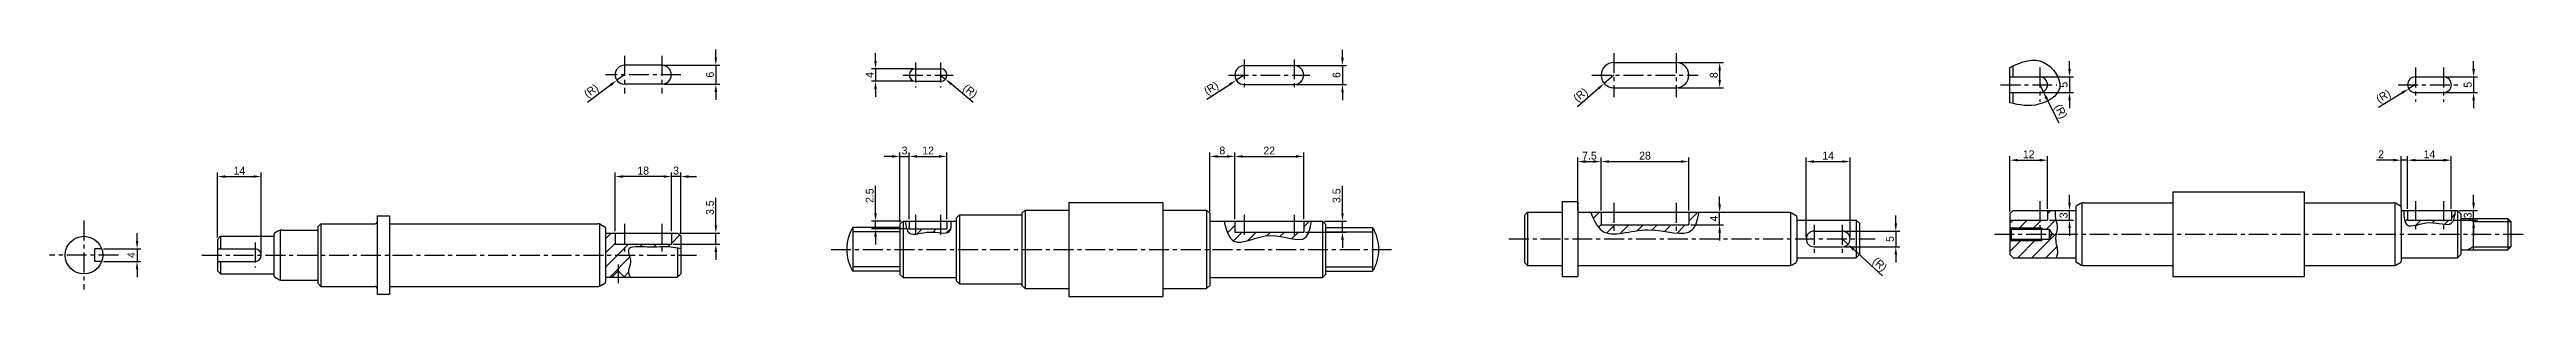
# Model space of a CAD drawing. Header units: millimetres. Extents: x 30 to 1168, y -22 to 440.
# Drawn here: x 155 to 946, y -22 to 57 of the extents above; entities that cross this region are included whole.
import ezdxf

# ---------------------------------------------------------------- set-up
doc = ezdxf.new("R2010")
doc.units = ezdxf.units.MM
doc.header["$LTSCALE"] = 0.2
doc.linetypes.add('CENTER', pattern=[50.8, 31.75, -6.35, 6.35, -6.35])
for name, color, linetype in [('가는실선', 1, 'Continuous'), ('외형선', 3, 'Continuous'), ('중심선', 1, 'CENTER'), ('치수', 1, 'Continuous')]:
    doc.layers.add(name, color=color, linetype=linetype)
doc.dimstyles.new('ISO-25', dxfattribs={"dimtxt": 2.5, "dimasz": 2.5, "dimexe": 1.25, "dimexo": 0.625, "dimtad": 1, "dimdsep": 46, "dimtxsty": 'Standard', "dimcen": 0, "dimclrt": 2, "dimadec": 0, "dimazin": 0, "dimtfac": 1, "dimtmove": 0, "dimatfit": 3, "dimfxl": 1, "dimarcsym": 0})
pattern_1 = [(45, (112.586, -110.1443), (-2.245064, 2.245064), [])]

msp = doc.modelspace()

# ---------------------------------------------------------------- blocks, each defined once
blk = doc.blocks.new('*D71')
at = {"layer": 'Defpoints', "color": 0, "transparency": 16777216}
for p in [(793.29, 21.93), (781.29, 4.83), (793.29, 5.83)]:
    blk.add_point(p, dxfattribs=at)
at = {"layer": '치수', "color": 0, "lineweight": -2, "transparency": 16777216}
for p, q in [((781.29, 5.46), (781.29, 23.18)), ((783.79, 21.93), (790.79, 21.93)), ((793.29, 6.46), (793.29, 23.18))]:
    blk.add_line(p, q, dxfattribs=at)
at = {"layer": '치수', "color": 0, "transparency": 16777216}
for points in [[(783.79, 22.35), (783.79, 21.51), (781.29, 21.93)], [(790.79, 22.35), (790.79, 21.51), (793.29, 21.93)]]:
    blk.add_solid(points, dxfattribs=at)
at = {"layer": '치수', "color": 2, "transparency": 16777216, "insert": (787.29, 23.81), "char_height": 2.5, "attachment_point": 5}
blk.add_mtext('12', dxfattribs=at)
blk = doc.blocks.new('*D72')
at = {"layer": 'Defpoints', "color": 0, "transparency": 16777216}
for p in [(793.29, 5.83), (793.29, 2.83), (800.31, 5.83)]:
    blk.add_point(p, dxfattribs=at)
at = {"layer": '치수', "color": 0, "lineweight": -2, "transparency": 16777216}
for p, q in [((800.31, 8.33), (800.31, 10.83)), ((793.92, 5.83), (801.56, 5.83)), ((793.92, 2.83), (801.56, 2.83)), ((800.31, 2.83), (800.31, 5.83)), ((800.31, 0.33), (800.31, -2.17))]:
    blk.add_line(p, q, dxfattribs=at)
at = {"layer": '치수', "color": 0, "transparency": 16777216}
for points in [[(799.9, 8.33), (800.73, 8.33), (800.31, 5.83)], [(799.9, 0.33), (800.73, 0.33), (800.31, 2.83)]]:
    blk.add_solid(points, dxfattribs=at)
at = {"layer": '치수', "color": 2, "transparency": 16777216, "insert": (798.44, 4.33), "char_height": 2.5, "attachment_point": 5, "rotation": 90}
blk.add_mtext('3', dxfattribs=at)
blk = doc.blocks.new('*D73')
at = {"layer": 'Defpoints', "color": 0, "transparency": 16777216}
for p in [(790.79, 48.5), (790.79, 43.5), (800.31, 43.5)]:
    blk.add_point(p, dxfattribs=at)
at = {"layer": '치수', "color": 0, "lineweight": -2, "transparency": 16777216}
for p, q in [((791.42, 48.5), (801.56, 48.5)), ((800.31, 51), (800.31, 53.5)), ((800.31, 48.5), (800.31, 43.5)), ((791.42, 43.5), (801.56, 43.5)), ((800.31, 41), (800.31, 38.5))]:
    blk.add_line(p, q, dxfattribs=at)
at = {"layer": '치수', "color": 0, "transparency": 16777216}
for points in [[(799.9, 51), (800.73, 51), (800.31, 48.5)], [(799.9, 41), (800.73, 41), (800.31, 43.5)]]:
    blk.add_solid(points, dxfattribs=at)
at = {"layer": '치수', "color": 2, "transparency": 16777216, "insert": (798.44, 46), "char_height": 2.5, "attachment_point": 5, "rotation": 90}
blk.add_mtext('5', dxfattribs=at)
blk = doc.blocks.new('*D74')
at = {"layer": 'Defpoints', "color": 0, "transparency": 16777216}
for p in [(790.79, 46), (791.92, 43.77)]:
    blk.add_point(p, dxfattribs=at)
at = {"layer": '치수', "color": 0, "lineweight": -2, "transparency": 16777216}
for p, q in [((790.79, 46), (791.92, 43.77)), ((797.01, 33.73), (793.05, 41.54))]:
    blk.add_line(p, q, dxfattribs=at)
at = {"layer": '치수', "color": 0, "transparency": 16777216}
blk.add_solid([(793.43, 41.73), (792.68, 41.35), (791.92, 43.77)], dxfattribs=at)
at = {"layer": '치수', "color": 2, "transparency": 16777216, "insert": (797.27, 37.37), "char_height": 2.5, "attachment_point": 5, "rotation": 296.85451}
blk.add_mtext('(R)', dxfattribs=at)
blk = doc.blocks.new('*D75')
at = {"layer": 'Defpoints', "color": 0, "transparency": 16777216}
for p in [(906.29, 21.93), (906.29, 6.89), (908.29, 5.83)]:
    blk.add_point(p, dxfattribs=at)
at = {"layer": '치수', "color": 0, "lineweight": -2, "transparency": 16777216}
for p, q in [((903.79, 21.93), (898.38, 21.93)), ((906.29, 7.51), (906.29, 23.18)), ((908.29, 21.93), (906.29, 21.93)), ((908.29, 6.46), (908.29, 23.18)), ((910.79, 21.93), (913.29, 21.93))]:
    blk.add_line(p, q, dxfattribs=at)
at = {"layer": '치수', "color": 0, "transparency": 16777216}
for points in [[(903.79, 22.35), (903.79, 21.51), (906.29, 21.93)], [(910.79, 22.35), (910.79, 21.51), (908.29, 21.93)]]:
    blk.add_solid(points, dxfattribs=at)
at = {"layer": '치수', "color": 2, "transparency": 16777216, "insert": (899.84, 23.81), "char_height": 2.5, "attachment_point": 5}
blk.add_mtext('2', dxfattribs=at)
blk = doc.blocks.new('*D76')
at = {"layer": 'Defpoints', "color": 0, "transparency": 16777216}
for p in [(922.29, 21.93), (908.29, 5.83), (922.29, 5.83)]:
    blk.add_point(p, dxfattribs=at)
at = {"layer": '치수', "color": 0, "lineweight": -2, "transparency": 16777216}
for p, q in [((908.29, 6.46), (908.29, 23.18)), ((910.79, 21.93), (919.79, 21.93)), ((922.29, 6.46), (922.29, 23.18))]:
    blk.add_line(p, q, dxfattribs=at)
at = {"layer": '치수', "color": 0, "transparency": 16777216}
for points in [[(910.79, 22.35), (910.79, 21.51), (908.29, 21.93)], [(919.79, 22.35), (919.79, 21.51), (922.29, 21.93)]]:
    blk.add_solid(points, dxfattribs=at)
at = {"layer": '치수', "color": 2, "transparency": 16777216, "insert": (915.29, 23.81), "char_height": 2.5, "attachment_point": 5}
blk.add_mtext('14', dxfattribs=at)
blk = doc.blocks.new('*D77')
at = {"layer": 'Defpoints', "color": 0, "transparency": 16777216}
for p in [(922.29, 2.83), (924.29, 5.83), (929.41, 5.83)]:
    blk.add_point(p, dxfattribs=at)
at = {"layer": '치수', "color": 0, "lineweight": -2, "transparency": 16777216}
for p, q in [((929.41, 8.33), (929.41, 10.83)), ((922.92, 2.83), (930.66, 2.83)), ((924.92, 5.83), (930.66, 5.83)), ((929.41, 2.83), (929.41, 5.83)), ((929.41, 0.33), (929.41, -2.17))]:
    blk.add_line(p, q, dxfattribs=at)
at = {"layer": '치수', "color": 0, "transparency": 16777216}
for points in [[(928.99, 8.33), (929.83, 8.33), (929.41, 5.83)], [(928.99, 0.33), (929.83, 0.33), (929.41, 2.83)]]:
    blk.add_solid(points, dxfattribs=at)
at = {"layer": '치수', "color": 2, "transparency": 16777216, "insert": (927.54, 4.33), "char_height": 2.5, "attachment_point": 5, "rotation": 90}
blk.add_mtext('3', dxfattribs=at)
blk = doc.blocks.new('*D78')
at = {"layer": 'Defpoints', "color": 0, "transparency": 16777216}
for p in [(919.79, 48.5), (919.79, 43.5), (929.41, 43.5)]:
    blk.add_point(p, dxfattribs=at)
at = {"layer": '치수', "color": 0, "lineweight": -2, "transparency": 16777216}
for p, q in [((920.42, 48.5), (930.66, 48.5)), ((929.41, 51), (929.41, 53.5)), ((929.41, 48.5), (929.41, 43.5)), ((920.42, 43.5), (930.66, 43.5)), ((929.41, 41), (929.41, 38.5))]:
    blk.add_line(p, q, dxfattribs=at)
at = {"layer": '치수', "color": 0, "transparency": 16777216}
for points in [[(928.99, 51), (929.83, 51), (929.41, 48.5)], [(928.99, 41), (929.83, 41), (929.41, 43.5)]]:
    blk.add_solid(points, dxfattribs=at)
at = {"layer": '치수', "color": 2, "transparency": 16777216, "insert": (927.54, 46), "char_height": 2.5, "attachment_point": 5, "rotation": 90}
blk.add_mtext('5', dxfattribs=at)
blk = doc.blocks.new('*D79')
at = {"layer": 'Defpoints', "color": 0, "transparency": 16777216}
for p in [(908.66, 44.7), (910.79, 46)]:
    blk.add_point(p, dxfattribs=at)
at = {"layer": '치수', "color": 0, "lineweight": -2, "transparency": 16777216}
for p, q in [((899.04, 38.87), (906.52, 43.41)), ((910.79, 46), (908.66, 44.7))]:
    blk.add_line(p, q, dxfattribs=at)
at = {"layer": '치수', "color": 0, "transparency": 16777216}
blk.add_solid([(906.3, 43.76), (906.74, 43.05), (908.66, 44.7)], dxfattribs=at)
at = {"layer": '치수', "color": 2, "transparency": 16777216, "insert": (900.74, 42.09), "char_height": 2.5, "attachment_point": 5, "rotation": 31.24463}
blk.add_mtext('(R)', dxfattribs=at)
blk = doc.blocks.new('*D80')
at = {"layer": 'Defpoints', "color": 0, "transparency": 16777216}
for p in [(650.69, 21.49), (643.19, 5.3), (650.69, 5.3)]:
    blk.add_point(p, dxfattribs=at)
at = {"layer": '치수', "color": 0, "lineweight": -2, "transparency": 16777216}
for p, q in [((643.19, 5.92), (643.19, 22.74)), ((645.69, 21.49), (648.19, 21.49)), ((650.69, 5.92), (650.69, 22.74))]:
    blk.add_line(p, q, dxfattribs=at)
at = {"layer": '치수', "color": 0, "transparency": 16777216}
for points in [[(645.69, 21.91), (645.69, 21.08), (643.19, 21.49)], [(648.19, 21.91), (648.19, 21.08), (650.69, 21.49)]]:
    blk.add_solid(points, dxfattribs=at)
at = {"layer": '치수', "color": 2, "transparency": 16777216, "insert": (646.94, 23.37), "char_height": 2.5, "attachment_point": 5}
blk.add_mtext('7.5', dxfattribs=at)
blk = doc.blocks.new('*D81')
at = {"layer": 'Defpoints', "color": 0, "transparency": 16777216}
for p in [(678.69, 21.49), (650.69, 5.3), (678.69, 5.3)]:
    blk.add_point(p, dxfattribs=at)
at = {"layer": '치수', "color": 0, "lineweight": -2, "transparency": 16777216}
for p, q in [((650.69, 5.92), (650.69, 22.74)), ((653.19, 21.49), (676.19, 21.49)), ((678.69, 5.92), (678.69, 22.74))]:
    blk.add_line(p, q, dxfattribs=at)
at = {"layer": '치수', "color": 0, "transparency": 16777216}
for points in [[(653.19, 21.91), (653.19, 21.08), (650.69, 21.49)], [(676.19, 21.91), (676.19, 21.08), (678.69, 21.49)]]:
    blk.add_solid(points, dxfattribs=at)
at = {"layer": '치수', "color": 2, "transparency": 16777216, "insert": (664.69, 23.37), "char_height": 2.5, "attachment_point": 5}
blk.add_mtext('28', dxfattribs=at)
blk = doc.blocks.new('*D82')
at = {"layer": 'Defpoints', "color": 0, "transparency": 16777216}
for p in [(678.69, 5.3), (678.69, 1.3), (688.54, 5.3)]:
    blk.add_point(p, dxfattribs=at)
at = {"layer": '치수', "color": 0, "lineweight": -2, "transparency": 16777216}
for p, q in [((688.54, 7.8), (688.54, 10.3)), ((679.32, 5.3), (689.79, 5.3)), ((679.32, 1.3), (689.79, 1.3)), ((688.54, 1.3), (688.54, 5.3)), ((688.54, -1.2), (688.54, -3.7))]:
    blk.add_line(p, q, dxfattribs=at)
at = {"layer": '치수', "color": 0, "transparency": 16777216}
for points in [[(688.12, 7.8), (688.95, 7.8), (688.54, 5.3)], [(688.12, -1.2), (688.95, -1.2), (688.54, 1.3)]]:
    blk.add_solid(points, dxfattribs=at)
at = {"layer": '치수', "color": 2, "transparency": 16777216, "insert": (686.66, 3.3), "char_height": 2.5, "attachment_point": 5, "rotation": 90}
blk.add_mtext('4', dxfattribs=at)
blk = doc.blocks.new('*D83')
at = {"layer": 'Defpoints', "color": 0, "transparency": 16777216}
for p in [(674.69, 53.05), (674.69, 45.05), (688.54, 45.05)]:
    blk.add_point(p, dxfattribs=at)
at = {"layer": '치수', "color": 0, "lineweight": -2, "transparency": 16777216}
for p, q in [((675.32, 53.05), (689.79, 53.05)), ((688.54, 50.55), (688.54, 47.55)), ((675.32, 45.05), (689.79, 45.05))]:
    blk.add_line(p, q, dxfattribs=at)
at = {"layer": '치수', "color": 0, "transparency": 16777216}
for points in [[(688.12, 50.55), (688.95, 50.55), (688.54, 53.05)], [(688.12, 47.55), (688.95, 47.55), (688.54, 45.05)]]:
    blk.add_solid(points, dxfattribs=at)
at = {"layer": '치수', "color": 2, "transparency": 16777216, "insert": (686.66, 49.05), "char_height": 2.5, "attachment_point": 5, "rotation": 90}
blk.add_mtext('8', dxfattribs=at)
blk = doc.blocks.new('*D84')
at = {"layer": 'Defpoints', "color": 0, "transparency": 16777216}
for p in [(654.69, 49.05), (651.67, 46.43)]:
    blk.add_point(p, dxfattribs=at)
at = {"layer": '치수', "color": 0, "lineweight": -2, "transparency": 16777216}
for p, q in [((654.69, 49.05), (651.67, 46.43)), ((643.17, 39.06), (649.78, 44.79))]:
    blk.add_line(p, q, dxfattribs=at)
at = {"layer": '치수', "color": 0, "transparency": 16777216}
blk.add_solid([(649.51, 45.11), (650.05, 44.48), (651.67, 46.43)], dxfattribs=at)
at = {"layer": '치수', "color": 2, "transparency": 16777216, "insert": (644.3, 42.53), "char_height": 2.5, "attachment_point": 5, "rotation": 40.92076}
blk.add_mtext('(R)', dxfattribs=at)
blk = doc.blocks.new('*D85')
at = {"layer": 'Defpoints', "color": 0, "transparency": 16777216}
for p in [(730.19, 21.49), (716.19, -3.2), (730.19, -3.2)]:
    blk.add_point(p, dxfattribs=at)
at = {"layer": '치수', "color": 0, "lineweight": -2, "transparency": 16777216}
for p, q in [((716.19, -2.58), (716.19, 22.74)), ((718.69, 21.49), (727.69, 21.49)), ((730.19, -2.58), (730.19, 22.74))]:
    blk.add_line(p, q, dxfattribs=at)
at = {"layer": '치수', "color": 0, "transparency": 16777216}
for points in [[(718.69, 21.91), (718.69, 21.08), (716.19, 21.49)], [(727.69, 21.91), (727.69, 21.08), (730.19, 21.49)]]:
    blk.add_solid(points, dxfattribs=at)
at = {"layer": '치수', "color": 2, "transparency": 16777216, "insert": (723.19, 23.37), "char_height": 2.5, "attachment_point": 5}
blk.add_mtext('14', dxfattribs=at)
blk = doc.blocks.new('*D86')
at = {"layer": 'Defpoints', "color": 0, "transparency": 16777216}
for p in [(727.69, -0.7), (727.69, -5.7), (744.81, -5.7)]:
    blk.add_point(p, dxfattribs=at)
at = {"layer": '치수', "color": 0, "lineweight": -2, "transparency": 16777216}
for p, q in [((744.81, 1.8), (744.81, 4.3)), ((728.32, -0.7), (746.06, -0.7)), ((728.32, -5.7), (746.06, -5.7)), ((744.81, -0.7), (744.81, -5.7)), ((744.81, -8.2), (744.81, -10.7))]:
    blk.add_line(p, q, dxfattribs=at)
at = {"layer": '치수', "color": 0, "transparency": 16777216}
for points in [[(744.4, 1.8), (745.23, 1.8), (744.81, -0.7)], [(744.4, -8.2), (745.23, -8.2), (744.81, -5.7)]]:
    blk.add_solid(points, dxfattribs=at)
at = {"layer": '치수', "color": 2, "transparency": 16777216, "insert": (742.94, -3.2), "char_height": 2.5, "attachment_point": 5, "rotation": 90}
blk.add_mtext('5', dxfattribs=at)
blk = doc.blocks.new('*D87')
at = {"layer": 'Defpoints', "color": 0, "transparency": 16777216}
for p in [(727.69, -3.2), (729.53, -4.89)]:
    blk.add_point(p, dxfattribs=at)
at = {"layer": '치수', "color": 0, "lineweight": -2, "transparency": 16777216}
for p, q in [((727.69, -3.2), (729.53, -4.89)), ((740.52, -14.99), (731.37, -6.59))]:
    blk.add_line(p, q, dxfattribs=at)
at = {"layer": '치수', "color": 0, "transparency": 16777216}
blk.add_solid([(731.66, -6.28), (731.09, -6.89), (729.53, -4.89)], dxfattribs=at)
at = {"layer": '치수', "color": 2, "transparency": 16777216, "insert": (739.49, -11.49), "char_height": 2.5, "attachment_point": 5, "rotation": 317.42454}
blk.add_mtext('(R)', dxfattribs=at)
blk = doc.blocks.new('*D88')
at = {"layer": 'Defpoints', "color": 0, "transparency": 16777216}
for p in [(429.65, 23.13), (426.65, 1.49), (429.65, 2.49)]:
    blk.add_point(p, dxfattribs=at)
at = {"layer": '치수', "color": 0, "lineweight": -2, "transparency": 16777216}
for p, q in [((426.65, 2.11), (426.65, 24.38)), ((429.65, 3.11), (429.65, 24.38)), ((424.15, 23.13), (421.65, 23.13)), ((426.65, 23.13), (429.65, 23.13)), ((432.15, 23.13), (434.65, 23.13))]:
    blk.add_line(p, q, dxfattribs=at)
at = {"layer": '치수', "color": 0, "transparency": 16777216}
for points in [[(424.15, 23.55), (424.15, 22.71), (426.65, 23.13)], [(432.15, 23.55), (432.15, 22.71), (429.65, 23.13)]]:
    blk.add_solid(points, dxfattribs=at)
at = {"layer": '치수', "color": 2, "transparency": 16777216, "insert": (428.15, 25.01), "char_height": 2.5, "attachment_point": 5}
blk.add_mtext('3', dxfattribs=at)
blk = doc.blocks.new('*D89')
at = {"layer": 'Defpoints', "color": 0, "transparency": 16777216}
for p in [(441.65, 23.13), (429.65, 2.49), (441.65, 2.49)]:
    blk.add_point(p, dxfattribs=at)
at = {"layer": '치수', "color": 0, "lineweight": -2, "transparency": 16777216}
for p, q in [((429.65, 3.11), (429.65, 24.38)), ((441.65, 3.11), (441.65, 24.38)), ((432.15, 23.13), (439.15, 23.13))]:
    blk.add_line(p, q, dxfattribs=at)
at = {"layer": '치수', "color": 0, "transparency": 16777216}
for points in [[(432.15, 23.55), (432.15, 22.71), (429.65, 23.13)], [(439.15, 23.55), (439.15, 22.71), (441.65, 23.13)]]:
    blk.add_solid(points, dxfattribs=at)
at = {"layer": '치수', "color": 2, "transparency": 16777216, "insert": (435.65, 25.01), "char_height": 2.5, "attachment_point": 5}
blk.add_mtext('12', dxfattribs=at)
blk = doc.blocks.new('*D90')
at = {"layer": 'Defpoints', "color": 0, "transparency": 16777216}
for p in [(418.86, 2.49), (427.65, 2.49), (429.65, -0.01)]:
    blk.add_point(p, dxfattribs=at)
at = {"layer": '치수', "color": 0, "lineweight": -2, "transparency": 16777216}
for p, q in [((418.86, 4.99), (418.86, 13.74)), ((427.02, 2.49), (417.61, 2.49)), ((418.86, -0.01), (418.86, 2.49)), ((429.02, -0.01), (417.61, -0.01)), ((418.86, -2.51), (418.86, -5.01))]:
    blk.add_line(p, q, dxfattribs=at)
at = {"layer": '치수', "color": 0, "transparency": 16777216}
for points in [[(418.44, 4.99), (419.28, 4.99), (418.86, 2.49)], [(418.44, -2.51), (419.28, -2.51), (418.86, -0.01)]]:
    blk.add_solid(points, dxfattribs=at)
at = {"layer": '치수', "color": 2, "transparency": 16777216, "insert": (416.98, 10.61), "char_height": 2.5, "attachment_point": 5, "rotation": 90}
blk.add_mtext('2.5', dxfattribs=at)
blk = doc.blocks.new('*D91')
at = {"layer": 'Defpoints', "color": 0, "transparency": 16777216}
for p in [(431.65, 51.09), (418.86, 47.09), (431.65, 47.09)]:
    blk.add_point(p, dxfattribs=at)
at = {"layer": '치수', "color": 0, "lineweight": -2, "transparency": 16777216}
for p, q in [((418.86, 53.59), (418.86, 56.09)), ((431.02, 51.09), (417.61, 51.09)), ((418.86, 51.09), (418.86, 47.09)), ((431.02, 47.09), (417.61, 47.09)), ((418.86, 44.59), (418.86, 42.09))]:
    blk.add_line(p, q, dxfattribs=at)
at = {"layer": '치수', "color": 0, "transparency": 16777216}
for points in [[(418.44, 53.59), (419.28, 53.59), (418.86, 51.09)], [(418.44, 44.59), (419.28, 44.59), (418.86, 47.09)]]:
    blk.add_solid(points, dxfattribs=at)
at = {"layer": '치수', "color": 2, "transparency": 16777216, "insert": (416.98, 49.09), "char_height": 2.5, "attachment_point": 5, "rotation": 90}
blk.add_mtext('4', dxfattribs=at)
blk = doc.blocks.new('*D92')
at = {"layer": 'Defpoints', "color": 0, "transparency": 16777216}
for p in [(439.65, 49.09), (441.17, 47.8)]:
    blk.add_point(p, dxfattribs=at)
at = {"layer": '치수', "color": 0, "lineweight": -2, "transparency": 16777216}
for p, q in [((439.65, 49.09), (441.17, 47.8)), ((450.07, 40.3), (443.09, 46.19))]:
    blk.add_line(p, q, dxfattribs=at)
at = {"layer": '치수', "color": 0, "transparency": 16777216}
blk.add_solid([(443.35, 46.51), (442.82, 45.87), (441.17, 47.8)], dxfattribs=at)
at = {"layer": '치수', "color": 2, "transparency": 16777216, "insert": (448.89, 43.74), "char_height": 2.5, "attachment_point": 5, "rotation": 319.8613}
blk.add_mtext('(R)', dxfattribs=at)
blk = doc.blocks.new('*D93')
at = {"layer": 'Defpoints', "color": 0, "transparency": 16777216}
for p in [(533.65, 23.13), (525.65, 4.99), (533.65, 2.49)]:
    blk.add_point(p, dxfattribs=at)
at = {"layer": '치수', "color": 0, "lineweight": -2, "transparency": 16777216}
for p, q in [((525.65, 5.61), (525.65, 24.38)), ((533.65, 3.11), (533.65, 24.38)), ((528.15, 23.13), (531.15, 23.13))]:
    blk.add_line(p, q, dxfattribs=at)
at = {"layer": '치수', "color": 0, "transparency": 16777216}
for points in [[(528.15, 23.55), (528.15, 22.71), (525.65, 23.13)], [(531.15, 23.55), (531.15, 22.71), (533.65, 23.13)]]:
    blk.add_solid(points, dxfattribs=at)
at = {"layer": '치수', "color": 2, "transparency": 16777216, "insert": (529.65, 25.01), "char_height": 2.5, "attachment_point": 5}
blk.add_mtext('8', dxfattribs=at)
blk = doc.blocks.new('*D94')
at = {"layer": 'Defpoints', "color": 0, "transparency": 16777216}
for p in [(555.65, 23.13), (533.65, 2.49), (555.65, 2.49)]:
    blk.add_point(p, dxfattribs=at)
at = {"layer": '치수', "color": 0, "lineweight": -2, "transparency": 16777216}
for p, q in [((533.65, 3.11), (533.65, 24.38)), ((555.65, 3.11), (555.65, 24.38)), ((536.15, 23.13), (553.15, 23.13))]:
    blk.add_line(p, q, dxfattribs=at)
at = {"layer": '치수', "color": 0, "transparency": 16777216}
for points in [[(536.15, 23.55), (536.15, 22.71), (533.65, 23.13)], [(553.15, 23.55), (553.15, 22.71), (555.65, 23.13)]]:
    blk.add_solid(points, dxfattribs=at)
at = {"layer": '치수', "color": 2, "transparency": 16777216, "insert": (544.65, 25.01), "char_height": 2.5, "attachment_point": 5}
blk.add_mtext('22', dxfattribs=at)
blk = doc.blocks.new('*D95')
at = {"layer": 'Defpoints', "color": 0, "transparency": 16777216}
for p in [(561.65, 2.49), (568.03, 2.49), (555.65, -1.01)]:
    blk.add_point(p, dxfattribs=at)
at = {"layer": '치수', "color": 0, "lineweight": -2, "transparency": 16777216}
for p, q in [((568.03, 4.99), (568.03, 13.74)), ((562.27, 2.49), (569.28, 2.49)), ((568.03, -1.01), (568.03, 2.49)), ((556.27, -1.01), (569.28, -1.01)), ((568.03, -3.51), (568.03, -6.01))]:
    blk.add_line(p, q, dxfattribs=at)
at = {"layer": '치수', "color": 0, "transparency": 16777216}
for points in [[(567.62, 4.99), (568.45, 4.99), (568.03, 2.49)], [(567.62, -3.51), (568.45, -3.51), (568.03, -1.01)]]:
    blk.add_solid(points, dxfattribs=at)
at = {"layer": '치수', "color": 2, "transparency": 16777216, "insert": (566.16, 10.61), "char_height": 2.5, "attachment_point": 5, "rotation": 90}
blk.add_mtext('3.5', dxfattribs=at)
blk = doc.blocks.new('*D96')
at = {"layer": 'Defpoints', "color": 0, "transparency": 16777216}
for p in [(552.65, 52.09), (552.65, 46.09), (568.03, 46.09)]:
    blk.add_point(p, dxfattribs=at)
at = {"layer": '치수', "color": 0, "lineweight": -2, "transparency": 16777216}
for p, q in [((568.03, 54.59), (568.03, 57.09)), ((553.27, 52.09), (569.28, 52.09)), ((568.03, 52.09), (568.03, 46.09)), ((553.27, 46.09), (569.28, 46.09)), ((568.03, 43.59), (568.03, 41.09))]:
    blk.add_line(p, q, dxfattribs=at)
at = {"layer": '치수', "color": 0, "transparency": 16777216}
for points in [[(567.62, 54.59), (568.45, 54.59), (568.03, 52.09)], [(567.62, 43.59), (568.45, 43.59), (568.03, 46.09)]]:
    blk.add_solid(points, dxfattribs=at)
at = {"layer": '치수', "color": 2, "transparency": 16777216, "insert": (566.16, 49.09), "char_height": 2.5, "attachment_point": 5, "rotation": 90}
blk.add_mtext('6', dxfattribs=at)
blk = doc.blocks.new('*D97')
at = {"layer": 'Defpoints', "color": 0, "transparency": 16777216}
for p in [(536.65, 49.09), (534.12, 47.47)]:
    blk.add_point(p, dxfattribs=at)
at = {"layer": '치수', "color": 0, "lineweight": -2, "transparency": 16777216}
for p, q in [((536.65, 49.09), (534.12, 47.47)), ((524.66, 41.39), (532.02, 46.12))]:
    blk.add_line(p, q, dxfattribs=at)
at = {"layer": '치수', "color": 0, "transparency": 16777216}
blk.add_solid([(531.79, 46.47), (532.24, 45.77), (534.12, 47.47)], dxfattribs=at)
at = {"layer": '치수', "color": 2, "transparency": 16777216, "insert": (526.27, 44.65), "char_height": 2.5, "attachment_point": 5, "rotation": 32.71201}
blk.add_mtext('(R)', dxfattribs=at)
blk = doc.blocks.new('*D98')
at = {"layer": 'Defpoints', "color": 0, "transparency": 16777216}
for p in [(353.64, 16.7), (353.64, -1.35), (356.64, -2.35)]:
    blk.add_point(p, dxfattribs=at)
at = {"layer": '치수', "color": 0, "lineweight": -2, "transparency": 16777216}
for p, q in [((351.14, 16.7), (348.64, 16.7)), ((353.64, -0.72), (353.64, 17.95)), ((356.64, 16.7), (353.64, 16.7)), ((356.64, -1.72), (356.64, 17.95)), ((359.14, 16.7), (361.64, 16.7))]:
    blk.add_line(p, q, dxfattribs=at)
at = {"layer": '치수', "color": 0, "transparency": 16777216}
for points in [[(351.14, 17.12), (351.14, 16.29), (353.64, 16.7)], [(359.14, 17.12), (359.14, 16.29), (356.64, 16.7)]]:
    blk.add_solid(points, dxfattribs=at)
at = {"layer": '치수', "color": 2, "transparency": 16777216, "insert": (355.14, 18.58), "char_height": 2.5, "attachment_point": 5}
blk.add_mtext('3', dxfattribs=at)
blk = doc.blocks.new('*D99')
at = {"layer": 'Defpoints', "color": 0, "transparency": 16777216}
for p in [(335.64, 16.7), (335.64, -1.35), (353.64, -1.35)]:
    blk.add_point(p, dxfattribs=at)
at = {"layer": '치수', "color": 0, "lineweight": -2, "transparency": 16777216}
for p, q in [((335.64, -0.72), (335.64, 17.95)), ((351.14, 16.7), (338.14, 16.7)), ((353.64, -0.72), (353.64, 17.95))]:
    blk.add_line(p, q, dxfattribs=at)
at = {"layer": '치수', "color": 0, "transparency": 16777216}
for points in [[(338.14, 17.12), (338.14, 16.29), (335.64, 16.7)], [(351.14, 17.12), (351.14, 16.29), (353.64, 16.7)]]:
    blk.add_solid(points, dxfattribs=at)
at = {"layer": '치수', "color": 2, "transparency": 16777216, "insert": (344.64, 18.58), "char_height": 2.5, "attachment_point": 5}
blk.add_mtext('18', dxfattribs=at)
blk = doc.blocks.new('*D100')
at = {"layer": 'Defpoints', "color": 0, "transparency": 16777216}
for p in [(353.64, -4.85), (355.64, -1.35), (367.85, -1.35)]:
    blk.add_point(p, dxfattribs=at)
at = {"layer": '치수', "color": 0, "lineweight": -2, "transparency": 16777216}
for p, q in [((367.85, 1.15), (367.85, 9.9)), ((354.26, -4.85), (369.1, -4.85)), ((356.26, -1.35), (369.1, -1.35)), ((367.85, -4.85), (367.85, -1.35)), ((367.85, -7.35), (367.85, -9.85))]:
    blk.add_line(p, q, dxfattribs=at)
at = {"layer": '치수', "color": 0, "transparency": 16777216}
for points in [[(367.43, 1.15), (368.26, 1.15), (367.85, -1.35)], [(367.43, -7.35), (368.26, -7.35), (367.85, -4.85)]]:
    blk.add_solid(points, dxfattribs=at)
at = {"layer": '치수', "color": 2, "transparency": 16777216, "insert": (365.97, 6.78), "char_height": 2.5, "attachment_point": 5, "rotation": 90}
blk.add_mtext('3.5', dxfattribs=at)
blk = doc.blocks.new('*D101')
at = {"layer": 'Defpoints', "color": 0, "transparency": 16777216}
for p in [(350.64, 52.2), (350.64, 46.2), (367.85, 46.2)]:
    blk.add_point(p, dxfattribs=at)
at = {"layer": '치수', "color": 0, "lineweight": -2, "transparency": 16777216}
for p, q in [((367.85, 54.7), (367.85, 57.2)), ((351.26, 52.2), (369.1, 52.2)), ((367.85, 52.2), (367.85, 46.2)), ((351.26, 46.2), (369.1, 46.2)), ((367.85, 43.7), (367.85, 41.2))]:
    blk.add_line(p, q, dxfattribs=at)
at = {"layer": '치수', "color": 0, "transparency": 16777216}
for points in [[(367.43, 54.7), (368.26, 54.7), (367.85, 52.2)], [(367.43, 43.7), (368.26, 43.7), (367.85, 46.2)]]:
    blk.add_solid(points, dxfattribs=at)
at = {"layer": '치수', "color": 2, "transparency": 16777216, "insert": (365.97, 49.2), "char_height": 2.5, "attachment_point": 5, "rotation": 90}
blk.add_mtext('6', dxfattribs=at)
blk = doc.blocks.new('*D102')
at = {"layer": 'Defpoints', "color": 0, "transparency": 16777216}
for p in [(338.64, 49.2), (336.23, 47.41)]:
    blk.add_point(p, dxfattribs=at)
at = {"layer": '치수', "color": 0, "lineweight": -2, "transparency": 16777216}
for p, q in [((338.64, 49.2), (336.23, 47.41)), ((326.82, 40.44), (334.22, 45.93))]:
    blk.add_line(p, q, dxfattribs=at)
at = {"layer": '치수', "color": 0, "transparency": 16777216}
blk.add_solid([(333.97, 46.26), (334.47, 45.59), (336.23, 47.41)], dxfattribs=at)
at = {"layer": '치수', "color": 2, "transparency": 16777216, "insert": (328.21, 43.81), "char_height": 2.5, "attachment_point": 5, "rotation": 36.54152}
blk.add_mtext('(R)', dxfattribs=at)
blk = doc.blocks.new('*D103')
at = {"layer": 'Defpoints', "color": 0, "transparency": 16777216}
for p in [(222.64, 16.7), (208.64, -3.35), (222.64, -8.35)]:
    blk.add_point(p, dxfattribs=at)
at = {"layer": '치수', "color": 0, "lineweight": -2, "transparency": 16777216}
for p, q in [((208.64, -2.72), (208.64, 17.95)), ((211.14, 16.7), (220.14, 16.7)), ((222.64, -7.72), (222.64, 17.95))]:
    blk.add_line(p, q, dxfattribs=at)
at = {"layer": '치수', "color": 0, "transparency": 16777216}
for points in [[(211.14, 17.12), (211.14, 16.29), (208.64, 16.7)], [(220.14, 17.12), (220.14, 16.29), (222.64, 16.7)]]:
    blk.add_solid(points, dxfattribs=at)
at = {"layer": '치수', "color": 2, "transparency": 16777216, "insert": (215.64, 18.58), "char_height": 2.5, "attachment_point": 5}
blk.add_mtext('14', dxfattribs=at)
blk = doc.blocks.new('*D104')
at = {"layer": 'Defpoints', "color": 0, "transparency": 16777216}
for p in [(171.63, -6.35), (171.63, -10.35), (182.94, -10.35)]:
    blk.add_point(p, dxfattribs=at)
at = {"layer": '치수', "color": 0, "lineweight": -2, "transparency": 16777216}
for p, q in [((172.26, -6.35), (184.19, -6.35)), ((182.94, -3.85), (182.94, -1.35)), ((182.94, -6.35), (182.94, -10.35)), ((172.26, -10.35), (184.19, -10.35)), ((182.94, -12.85), (182.94, -15.35))]:
    blk.add_line(p, q, dxfattribs=at)
at = {"layer": '치수', "color": 0, "transparency": 16777216}
for points in [[(182.53, -3.85), (183.36, -3.85), (182.94, -6.35)], [(182.53, -12.85), (183.36, -12.85), (182.94, -10.35)]]:
    blk.add_solid(points, dxfattribs=at)
at = {"layer": '치수', "color": 2, "transparency": 16777216, "insert": (181.07, -8.35), "char_height": 2.5, "attachment_point": 5, "rotation": 90}
blk.add_mtext('4', dxfattribs=at)

# ---------------------------------------------------------------- dimensions: what is measured, and where the dimension line sits
at = {"layer": '치수'}
for base, p1, p2, picture, middle in [((367.847, 46.201), (350.639, 52.201), (350.639, 46.201), '*D101', (365.972, 49.201)), ((418.859, 47.089), (431.646, 51.089), (431.646, 47.089), '*D91', (416.984, 49.089)), ((568.035, 46.089), (552.646, 52.089), (552.646, 46.089), '*D96', (566.16, 49.089)), ((688.536, 45.051), (674.693, 53.051), (674.693, 45.051), '*D83', (686.661, 49.051)), ((800.314, 43.501), (790.795, 48.501), (790.795, 43.501), '*D73', (798.439, 46.001)), ((929.411, 43.501), (919.795, 48.501), (919.795, 43.501), '*D78', (927.536, 46.001)), ((367.847, -1.35), (353.639, -4.85), (355.639, -1.35), '*D100', (365.972, 6.775)), ((418.859, 2.485), (429.646, -0.015), (427.646, 2.485), '*D90', (416.984, 10.61)), ((568.035, 2.485), (555.646, -1.015), (561.646, 2.485), '*D95', (566.16, 10.61)), ((688.536, 5.298), (678.693, 1.298), (678.693, 5.298), '*D82', (686.661, 3.298)), ((800.314, 5.832), (793.295, 2.832), (793.295, 5.832), '*D72', (798.439, 4.332)), ((929.411, 5.832), (922.295, 2.832), (924.295, 5.832), '*D77', (927.536, 4.332)), ((744.814, -5.702), (727.693, -0.702), (727.693, -5.702), '*D86', (742.939, -3.202)), ((182.944, -10.35), (171.635, -6.35), (171.635, -10.35), '*D104', (181.069, -8.35))]:
    dim = msp.add_linear_dim(base=base, p1=p1, p2=p2, angle=90, dimstyle='ISO-25', dxfattribs=at)
    dim.commit()
    dim.dimension.update_dxf_attribs({"geometry": picture, "text_midpoint": middle})
for center, mpoint, picture, middle in [((338.639, 49.201), (336.229, 47.414), '*D102', (329.326, 42.299)), ((439.646, 49.089), (441.175, 47.799), '*D92', (447.684, 42.31)), ((727.693, -3.202), (729.534, -4.894), '*D87', (738.221, -12.875))]:
    dim = msp.add_radius_dim(center=center, mpoint=mpoint, text='(R)', dimstyle='ISO-25', dxfattribs=at)
    dim.commit()
    dim.dimension.update_dxf_attribs({"geometry": picture, "text_midpoint": middle, "dimtype": 164})
for center, mpoint, picture, middle in [((536.646, 49.089), (534.121, 47.467), '*D97', (526.272, 44.654)), ((654.693, 49.051), (651.671, 46.431), '*D84', (644.303, 42.526)), ((790.795, 46.001), (791.924, 43.771), '*D74', (797.267, 37.369)), ((910.795, 46.001), (908.657, 44.705), '*D79', (900.738, 42.093))]:
    dim = msp.add_radius_dim(center=center, mpoint=mpoint, text='(R)', dimstyle='ISO-25', dxfattribs=at)
    dim.commit()
    dim.dimension.update_dxf_attribs({"geometry": picture, "text_midpoint": middle})
for base, p1, p2, picture, middle in [((429.646, 23.131), (426.646, 1.485), (429.646, 2.485), '*D88', (428.146, 25.006)), ((441.646, 23.131), (429.646, 2.485), (441.646, 2.485), '*D89', (435.646, 25.006)), ((533.646, 23.131), (525.646, 4.985), (533.646, 2.485), '*D93', (529.646, 25.006)), ((555.646, 23.131), (533.646, 2.485), (555.646, 2.485), '*D94', (544.646, 25.006)), ((650.693, 21.493), (643.193, 5.298), (650.693, 5.298), '*D80', (646.943, 23.368)), ((678.693, 21.493), (650.693, 5.298), (678.693, 5.298), '*D81', (664.693, 23.368)), ((730.193, 21.493), (716.193, -3.202), (730.193, -3.202), '*D85', (723.193, 23.368)), ((793.295, 21.93), (781.295, 4.832), (793.295, 5.832), '*D71', (787.295, 23.805)), ((906.295, 21.93), (908.295, 5.832), (906.295, 6.888), '*D75', (899.837, 23.805)), ((922.295, 21.93), (908.295, 5.832), (922.295, 5.832), '*D76', (915.295, 23.805)), ((222.639, 16.702), (208.639, -3.35), (222.639, -8.35), '*D103', (215.639, 18.577)), ((335.639, 16.702), (353.639, -1.35), (335.639, -1.35), '*D99', (344.639, 18.577)), ((353.639, 16.702), (356.639, -2.35), (353.639, -1.35), '*D98', (355.139, 18.577))]:
    dim = msp.add_linear_dim(base=base, p1=p1, p2=p2, dimstyle='ISO-25', dxfattribs=at)
    dim.commit()
    dim.dimension.update_dxf_attribs({"geometry": picture, "text_midpoint": middle})

# ---------------------------------------------------------------- hatches: boundary and pattern name
at = {"layer": '가는실선'}
h = msp.add_hatch(dxfattribs=at)
h.set_pattern_fill('ANSI31', color=256)
h.set_pattern_definition(pattern_1)
edge = h.paths.add_edge_path()
edge.add_line((429.646, 2.485), (428.346, 2.485))
edge.add_spline(control_points=[(428.346, 2.485), (428.536, 0.81), (428.995, -1.613), (430.831, -1.728), (431.646, -1.638)], knot_values=[0.9239037, 0.9239037, 0.9239037, 0.9239037, 5.1219406, 7.6487599, 7.6487599, 7.6487599, 7.6487599], degree=3, periodic=0)
edge.add_line((431.646, -1.638), (431.646, -0.015))
edge.add_line((431.646, -0.015), (429.646, -0.015))
edge.add_line((429.646, -0.015), (429.646, 2.485))
edge = h.paths.add_edge_path()
edge.add_line((439.646, -0.015), (431.646, -0.015))
edge.add_line((431.646, -0.015), (431.646, -1.638))
edge.add_spline(control_points=[(431.646, -1.638), (432.921, -1.498), (435.688, -0.682), (438.569, -1.139), (439.646, -1.249)], knot_values=[7.6487599, 7.6487599, 7.6487599, 7.6487599, 11.6059372, 14.5724789, 14.5724789, 14.5724789, 14.5724789], degree=3, periodic=0)
edge.add_line((439.646, -1.249), (439.646, -0.015))
edge = h.paths.add_edge_path()
edge.add_spline(control_points=[(439.646, -1.249), (440.861, -1.374), (442.98, -1.407), (443.107, 1.035), (443.03, 2.485)], knot_values=[14.5724789, 14.5724789, 14.5724789, 14.5724789, 17.9203118, 21.5637864, 21.5637864, 21.5637864, 21.5637864], degree=3, periodic=0)
edge.add_line((443.03, 2.485), (441.646, 2.485))
edge.add_line((441.646, 2.485), (441.646, -0.015))
edge.add_line((441.646, -0.015), (439.646, -0.015))
edge.add_line((439.646, -0.015), (439.646, -1.249))
h = msp.add_hatch(dxfattribs=at)
h.set_pattern_fill('ANSI31', color=256)
h.set_pattern_definition(pattern_1)
edge = h.paths.add_edge_path()
edge.add_line((533.646, 2.485), (530.225, 2.485))
edge.add_spline(control_points=[(530.225, 2.485), (530.905, -0.409), (533.058, -7.156), (544.612, 0.65), (556.397, -5.735), (557.778, 0.174), (558.118, 2.485)], knot_values=[1.7042531, 1.7042531, 1.7042531, 1.7042531, 9.0904615, 21.0614126, 32.0772514, 37.9863033, 37.9863033, 37.9863033, 37.9863033], degree=3, periodic=0)
edge.add_line((558.118, 2.485), (555.646, 2.485))
edge.add_line((555.646, 2.485), (555.646, -1.015))
edge.add_line((555.646, -1.015), (533.646, -1.015))
edge.add_line((533.646, -1.015), (533.646, 2.485))
h = msp.add_hatch(dxfattribs=at)
h.set_pattern_fill('ANSI31', color=256)
h.set_pattern_definition(pattern_1)
edge = h.paths.add_edge_path()
edge.add_line((650.693, 5.298), (647.358, 5.298))
edge.add_spline(control_points=[(647.358, 5.298), (648.322, 2.774), (650.083, -0.951), (653.29, -1.562), (654.693, -1.554)], knot_values=[1.9165931, 1.9165931, 1.9165931, 1.9165931, 9.1087138, 13.6746933, 13.6746933, 13.6746933, 13.6746933], degree=3, periodic=0)
edge.add_line((654.693, -1.554), (654.693, 1.298))
edge.add_line((654.693, 1.298), (650.693, 1.298))
edge.add_line((650.693, 1.298), (650.693, 5.298))
edge = h.paths.add_edge_path()
edge.add_spline(control_points=[(654.693, -1.554), (657.811, -1.535), (664.729, 0.654), (672.023, -1.066), (674.693, -1.302)], knot_values=[13.6746933, 13.6746933, 13.6746933, 13.6746933, 23.8212312, 31.6814173, 31.6814173, 31.6814173, 31.6814173], degree=3, periodic=0)
edge.add_line((674.693, -1.302), (674.693, 1.298))
edge.add_line((674.693, 1.298), (654.693, 1.298))
edge.add_line((654.693, 1.298), (654.693, -1.554))
edge = h.paths.add_edge_path()
edge.add_spline(control_points=[(674.693, -1.302), (676.783, -1.487), (680.417, -1.222), (681.557, 2.892), (681.944, 5.298)], knot_values=[31.6814173, 31.6814173, 31.6814173, 31.6814173, 37.833744, 44.2713169, 44.2713169, 44.2713169, 44.2713169], degree=3, periodic=0)
edge.add_line((681.944, 5.298), (678.693, 5.298))
edge.add_line((678.693, 5.298), (678.693, 1.298))
edge.add_line((678.693, 1.298), (674.693, 1.298))
edge.add_line((674.693, 1.298), (674.693, -1.302))
h = msp.add_hatch(dxfattribs=at)
h.set_pattern_fill('ANSI31', color=256)
h.set_pattern_definition(pattern_1)
edge = h.paths.add_edge_path()
edge.add_spline(control_points=[(796.058, -1.668), (796.224, -0.805), (796.707, 1.124), (795.582, 3.594), (795.714, 5.249), (795.813, 5.832)], knot_values=[1.6598369, 1.6598369, 1.6598369, 1.6598369, 4.2603248, 7.516204, 9.2779278, 9.2779278, 9.2779278, 9.2779278], degree=3, periodic=0)
edge.add_line((795.813, 5.832), (793.295, 5.832))
edge.add_line((793.295, 5.832), (793.295, 2.832))
edge.add_line((793.295, 2.832), (790.795, 2.832))
edge.add_line((790.795, 2.832), (790.795, 0.332))
edge.add_line((790.795, 0.332), (791.295, 0.332))
edge.add_line((791.295, 0.332), (791.988, -0.068))
edge.add_line((791.988, -0.068), (793.795, -0.068))
edge.add_line((793.795, -0.068), (794.719, -1.668))
edge.add_line((794.719, -1.668), (796.058, -1.668))
h.paths.add_polyline_path([(790.795, 2.832), (781.295, 2.832), (781.295, 0.332), (790.795, 0.332)])
edge = h.paths.add_edge_path()
edge.add_spline(control_points=[(796.083, -9.168), (796.26, -8.719), (796.815, -6.792), (795.637, -4.214), (795.964, -2.159), (796.058, -1.668)], knot_values=[9.2779278, 9.2779278, 9.2779278, 9.2779278, 10.7221994, 15.4117918, 16.8918858, 16.8918858, 16.8918858, 16.8918858], degree=3, periodic=0)
edge.add_line((796.058, -1.668), (794.719, -1.668))
edge.add_line((794.719, -1.668), (793.795, -3.268))
edge.add_line((793.795, -3.268), (791.988, -3.268))
edge.add_line((791.988, -3.268), (791.295, -3.668))
edge.add_line((791.295, -3.668), (781.295, -3.668))
edge.add_line((781.295, -3.668), (781.295, -8.168))
edge.add_line((781.295, -8.168), (782.295, -9.168))
edge.add_line((782.295, -9.168), (796.083, -9.168))
h.paths.add_polyline_path([(791.295, -3.268), (781.695, -3.268), (781.295, -3.668), (791.295, -3.668)], flags=17)
h.paths.add_polyline_path([(790.795, 0.332), (781.295, 0.332), (781.695, -0.068), (790.795, -0.068)])
h = msp.add_hatch(dxfattribs=at)
h.set_pattern_fill('ANSI31', color=256)
h.set_pattern_definition(pattern_1)
edge = h.paths.add_edge_path()
edge.add_line((910.795, 2.832), (908.295, 2.832))
edge.add_line((908.295, 2.832), (908.295, 5.832))
edge.add_line((908.295, 5.832), (907.124, 5.832))
edge.add_spline(control_points=[(907.124, 5.832), (907.122, 3.79), (907.33, 0.696), (909.667, 0.916), (910.795, 1.157)], knot_values=[0.9807969, 0.9807969, 0.9807969, 0.9807969, 5.8806097, 9.192909, 9.192909, 9.192909, 9.192909], degree=3, periodic=0)
edge.add_line((910.795, 1.157), (910.795, 2.832))
edge = h.paths.add_edge_path()
edge.add_line((919.795, 2.832), (910.795, 2.832))
edge.add_line((910.795, 2.832), (910.795, 1.157))
edge.add_spline(control_points=[(910.795, 1.157), (912.152, 1.446), (915.349, 2.447), (918.497, 1.687), (919.795, 1.525)], knot_values=[9.192909, 9.192909, 9.192909, 9.192909, 13.1806424, 17.0331596, 17.0331596, 17.0331596, 17.0331596], degree=3, periodic=0)
edge.add_line((919.795, 1.525), (919.795, 2.832))
edge = h.paths.add_edge_path()
edge.add_spline(control_points=[(919.795, 1.525), (920.821, 1.397), (922.947, 1.407), (923.445, 4.082), (923.635, 5.832)], knot_values=[17.0331596, 17.0331596, 17.0331596, 17.0331596, 20.0799756, 24.4711623, 24.4711623, 24.4711623, 24.4711623], degree=3, periodic=0)
edge.add_line((923.635, 5.832), (922.295, 5.832))
edge.add_line((922.295, 5.832), (922.295, 2.832))
edge.add_line((922.295, 2.832), (919.795, 2.832))
edge.add_line((919.795, 2.832), (919.795, 1.525))
h = msp.add_hatch(dxfattribs=at)
h.set_pattern_fill('ANSI31', color=256)
h.set_pattern_definition([(45, (158.3104, -110.1443), (-2.245064, 2.245064), [])])
edge = h.paths.add_edge_path()
edge.add_line((335.639, -4.85), (335.639, -1.35))
edge.add_line((335.639, -1.35), (332.639, -1.35))
edge.add_line((332.639, -1.35), (332.639, -8.35))
edge.add_line((332.639, -8.35), (340.173, -8.35))
edge.add_spline(control_points=[(340.173, -8.35), (339.985, -7.695), (339.327, -5.2), (345.783, -5.987), (349.257, -5.759), (350.639, -5.722)], knot_values=[7.1926922, 7.1926922, 7.1926922, 7.1926922, 9.0864133, 15.1834113, 19.62273, 19.62273, 19.62273, 19.62273], degree=3, periodic=0)
edge.add_line((350.639, -5.722), (350.639, -4.85))
edge.add_line((350.639, -4.85), (335.639, -4.85))
edge = h.paths.add_edge_path()
edge.add_line((356.639, -2.35), (355.639, -1.35))
edge.add_line((355.639, -1.35), (353.639, -1.35))
edge.add_line((353.639, -1.35), (353.639, -4.85))
edge.add_line((353.639, -4.85), (350.639, -4.85))
edge.add_line((350.639, -4.85), (350.639, -5.722))
edge.add_spline(control_points=[(350.639, -5.722), (351.556, -5.698), (353.139, -5.702), (354.862, -5.996), (355.639, -6.153)], knot_values=[1.8965906, 1.8965906, 1.8965906, 1.8965906, 4.8424623, 7.1926922, 7.1926922, 7.1926922, 7.1926922], degree=3, periodic=0)
edge.add_spline(control_points=[(355.639, -6.153), (355.97, -6.22), (356.304, -6.291), (356.639, -6.365)], knot_values=[0.8939385, 0.8939385, 0.8939385, 0.8939385, 1.8965906, 1.8965906, 1.8965906, 1.8965906], degree=3, periodic=0)
edge.add_line((356.639, -6.365), (356.639, -2.35))
edge = h.paths.add_edge_path()
edge.add_spline(control_points=[(340.49, -15.35), (340.14, -14.689), (339.581, -13.154), (340.969, -10.963), (340.383, -9.077), (340.173, -8.35)], knot_values=[19.62273, 19.62273, 19.62273, 19.62273, 21.7579603, 24.5789853, 26.68089, 26.68089, 26.68089, 26.68089], degree=3, periodic=0)
edge.add_line((340.173, -8.35), (332.639, -8.35))
edge.add_line((332.639, -8.35), (332.639, -15.35))
edge.add_line((332.639, -15.35), (334.639, -15.35))
edge.add_line((334.639, -15.35), (336.639, -13.35))
edge.add_line((336.639, -13.35), (338.639, -15.35))
edge.add_line((338.639, -15.35), (340.49, -15.35))

# ---------------------------------------------------------------- linework, layer by layer
for p, q in [((781.295, 0.332), (791.295, 0.332)), ((791.295, 0.332), (791.988, -0.068)), ((929.295, 2.332), (927.563, 3.332)), ((929.295, 2.332), (941.295, 2.332)), ((426.646, -0.915), (411.646, -0.915)), ((562.646, -0.915), (577.646, -0.915)), ((781.295, -3.668), (791.295, -3.668)), ((791.295, -3.668), (791.988, -3.268)), ((929.295, -5.668), (927.563, -6.668)), ((929.295, -5.668), (941.295, -5.668)), ((426.646, -12.115), (411.646, -12.115)), ((562.646, -12.115), (577.646, -12.115))]:
    msp.add_line(p, q, dxfattribs=at)
for points, knots in [([(781.295, 51.541), (785.031, 53.33), (791.941, 56.061), (800.18, 44.561), (790.05, 38.453), (784.274, 39.498), (781.295, 40.221)], [1.2806778, 1.2806778, 1.2806778, 1.2806778, 12.338898, 21.905268, 30.371937, 39.5711323, 39.5711323, 39.5711323, 39.5711323]), ([(428.346, 2.485), (428.536, 0.81), (429.265, -3.039), (435.954, 0.104), (442.927, -2.443), (443.107, 1.035), (443.03, 2.485)], [0.9239037, 0.9239037, 0.9239037, 0.9239037, 5.1219406, 11.6059372, 17.9203118, 21.5637864, 21.5637864, 21.5637864, 21.5637864]), ([(530.225, 2.485), (530.905, -0.409), (533.058, -7.156), (544.612, 0.65), (556.397, -5.735), (557.778, 0.174), (558.118, 2.485)], [1.7042531, 1.7042531, 1.7042531, 1.7042531, 9.0904615, 21.0614126, 32.0772514, 37.9863033, 37.9863033, 37.9863033, 37.9863033]), ([(647.358, 5.298), (648.322, 2.774), (651.603, -4.166), (665.21, 2.177), (679.705, -3.79), (681.557, 2.892), (681.944, 5.298)], [1.9165931, 1.9165931, 1.9165931, 1.9165931, 9.1087138, 23.8212312, 37.833744, 44.2713169, 44.2713169, 44.2713169, 44.2713169]), ([(795.813, 5.832), (795.714, 5.249), (795.582, 3.594), (796.926, 0.644), (795.234, -3.333), (796.815, -6.792), (796.26, -8.719), (796.083, -9.168)], [1.6598369, 1.6598369, 1.6598369, 1.6598369, 3.4215607, 6.6774398, 10.7580217, 15.4476141, 16.8918858, 16.8918858, 16.8918858, 16.8918858]), ([(907.124, 5.832), (907.122, 3.79), (907.432, -0.806), (915.27, 3.447), (922.689, 0.021), (923.445, 4.082), (923.635, 5.832)], [0.9807969, 0.9807969, 0.9807969, 0.9807969, 5.8806097, 13.1806424, 20.0799756, 24.4711623, 24.4711623, 24.4711623, 24.4711623]), ([(356.639, -6.365), (355.519, -6.119), (351.972, -5.409), (347.313, -6.174), (338.235, -5.067), (341.342, -10.375), (339.581, -13.154), (340.14, -14.689), (340.49, -15.35)], [0.8939385, 0.8939385, 0.8939385, 0.8939385, 4.2468206, 11.632011, 17.7290089, 21.7246347, 24.5456597, 26.68089, 26.68089, 26.68089, 26.68089])]:
    msp.add_open_spline(points, degree=3, knots=knots, dxfattribs=at)
at = {"layer": '외형선'}
for p, q in [((335.639, 49.201), (335.639, 49.201)), ((350.639, 52.201), (338.639, 52.201)), ((353.639, 49.201), (353.639, 49.201)), ((429.646, 49.089), (429.646, 49.089)), ((431.646, 51.089), (439.646, 51.089)), ((441.646, 49.089), (441.646, 49.089)), ((533.646, 49.089), (533.646, 49.089)), ((536.646, 52.089), (552.646, 52.089)), ((555.646, 49.089), (555.646, 49.089)), ((650.693, 49.051), (650.693, 49.051)), ((654.693, 53.051), (674.693, 53.051)), ((678.693, 49.051), (678.693, 49.051)), ((781.295, 40.221), (781.295, 51.541)), ((781.295, 48.501), (790.795, 48.501)), ((782.295, 48.501), (782.295, 52.01)), ((910.795, 48.501), (919.795, 48.501)), ((350.639, 46.201), (338.639, 46.201)), ((431.646, 47.089), (439.646, 47.089)), ((536.646, 46.089), (552.646, 46.089)), ((654.693, 45.051), (674.693, 45.051)), ((781.295, 43.501), (790.795, 43.501)), ((782.295, 39.987), (782.295, 43.501)), ((793.295, 46.001), (793.295, 46.001)), ((908.295, 46.001), (908.295, 46.001)), ((910.795, 43.501), (919.795, 43.501)), ((922.295, 46.001), (922.295, 46.001)), ((480.646, 8.485), (510.646, 8.485)), ((480.646, 8.485), (480.646, -21.515)), ((510.646, 8.485), (510.646, -21.515)), ((638.193, 8.798), (643.193, 8.798)), ((638.193, 8.798), (638.193, -15.202)), ((643.193, 8.798), (643.193, -15.202)), ((803.831, 8.064), (802.545, 7.322)), ((804.295, 8.259), (804.295, -11.595)), ((804.831, 8.332), (833.295, 8.332)), ((833.295, 11.832), (875.295, 11.832)), ((833.295, 11.832), (833.295, -15.168)), ((875.295, 11.832), (875.295, -15.168)), ((875.295, 8.332), (903.759, 8.332)), ((904.295, 8.259), (904.295, -11.595)), ((904.759, 8.064), (906.045, 7.322)), ((241.639, 1.65), (240.639, 0.65)), ((240.639, 0.65), (240.639, -17.35)), ((241.639, 1.65), (259.039, 1.65)), ((241.639, 1.65), (241.639, -18.35)), ((259.639, 4.15), (263.639, 4.15)), ((259.639, 4.15), (259.639, -20.85)), ((263.639, 4.15), (263.639, -20.85)), ((263.639, 1.65), (330.103, 1.65)), ((330.639, 1.577), (330.639, -18.277)), ((331.103, 1.382), (332.389, 0.64)), ((332.639, 0.207), (332.639, -16.907)), ((426.646, 0.485), (411.646, 0.485)), ((411.646, 0.485), (411.646, -13.515)), ((427.646, 2.485), (426.646, 1.485)), ((426.646, 1.485), (426.646, -14.515)), ((427.646, 2.485), (444.646, 2.485)), ((427.646, 2.485), (427.646, -15.515)), ((429.646, 2.485), (429.646, -0.015)), ((441.646, 2.485), (441.646, -0.015)), ((445.646, 4.485), (444.646, 3.485)), ((444.646, 3.485), (444.646, -16.515)), ((445.646, 4.485), (465.646, 4.485)), ((445.646, 4.485), (445.646, -17.515)), ((466.646, 5.985), (465.646, 4.985)), ((465.646, 4.985), (465.646, -18.015)), ((466.646, 5.985), (480.646, 5.985)), ((466.646, 5.985), (466.646, -19.015)), ((510.646, 5.985), (524.646, 5.985)), ((524.646, 5.985), (525.646, 4.985)), ((524.646, 5.985), (524.646, -19.015)), ((525.646, 4.985), (525.646, -18.015)), ((525.646, 2.485), (561.646, 2.485)), ((533.646, 2.485), (533.646, -1.015)), ((555.646, 2.485), (555.646, -1.015)), ((562.646, 1.485), (561.646, 2.485)), ((561.646, 2.485), (561.646, -15.515)), ((562.646, 1.485), (562.646, -14.515)), ((562.646, 0.485), (577.646, 0.485)), ((577.646, 0.485), (577.646, -13.515)), ((627.193, 5.298), (626.193, 4.298)), ((626.193, 4.298), (626.193, -10.702)), ((627.193, 5.298), (638.193, 5.298)), ((627.193, 5.298), (627.193, -11.702)), ((643.193, 5.298), (710.657, 5.298)), ((650.693, 5.298), (650.693, 1.298)), ((650.693, 1.298), (678.693, 1.298)), ((678.693, 5.298), (678.693, 1.298)), ((711.193, 5.224), (711.193, -11.629)), ((711.657, 5.03), (712.943, 4.287)), ((713.193, 3.854), (713.193, -10.259)), ((713.193, 2.798), (732.193, 2.798)), ((733.193, 1.798), (732.193, 2.798)), ((732.193, 2.798), (732.193, -9.202)), ((733.193, 1.798), (733.193, -8.202)), ((781.295, 4.832), (782.295, 5.832)), ((781.295, 4.832), (781.295, -8.168)), ((781.295, 2.832), (793.295, 2.832)), ((781.695, -0.068), (781.295, 0.332)), ((782.295, 5.832), (802.295, 5.832)), ((791.295, 0.332), (791.295, -3.668)), ((793.295, 5.832), (793.295, 2.832)), ((802.295, 6.888), (802.295, -10.225)), ((906.295, 6.888), (906.295, -10.225)), ((906.295, 5.832), (924.295, 5.832)), ((908.295, 5.832), (908.295, 2.832)), ((908.295, 2.832), (922.295, 2.832)), ((922.295, 5.832), (922.295, 2.832)), ((924.295, 5.832), (925.295, 4.832)), ((924.295, 5.832), (924.295, -9.168)), ((925.295, 4.832), (925.295, -8.168)), ((925.295, 3.332), (940.295, 3.332)), ((929.295, 3.332), (929.295, -6.668)), ((940.295, 3.332), (940.295, -6.668)), ((940.295, 3.332), (941.295, 2.332)), ((941.295, 2.332), (941.295, -5.668)), ((171.635, -6.35), (169.478, -6.35)), ((169.478, -10.35), (169.478, -6.35)), ((209.639, -2.35), (208.639, -3.35)), ((208.639, -3.35), (208.639, -13.35)), ((208.639, -6.35), (220.639, -6.35)), ((209.639, -2.35), (226.639, -2.35)), ((209.639, -2.35), (209.639, -6.35)), ((226.639, -1.793), (226.639, -14.907)), ((228.175, -0.618), (226.889, -1.36)), ((228.639, -0.423), (228.639, -16.277)), ((229.175, -0.35), (240.639, -0.35)), ((332.639, -1.35), (355.639, -1.35)), ((335.639, -1.35), (335.639, -4.85)), ((335.639, -4.85), (353.639, -4.85)), ((353.639, -1.35), (353.639, -4.85)), ((355.639, -1.35), (356.639, -2.35)), ((355.639, -6.153), (355.639, -15.35)), ((356.639, -2.35), (356.639, -14.35)), ((429.646, -0.015), (441.646, -0.015)), ((533.646, -1.015), (555.646, -1.015)), ((716.193, -3.202), (716.193, -3.202)), ((718.693, -0.702), (727.693, -0.702)), ((718.693, -5.702), (727.693, -5.702)), ((730.193, -3.202), (730.193, -3.202)), ((781.695, -3.268), (781.295, -3.668)), ((781.695, -0.068), (781.695, -3.268)), ((781.695, -0.068), (793.795, -0.068)), ((781.695, -3.268), (793.795, -3.268)), ((793.795, -0.068), (793.795, -3.268)), ((793.795, -0.068), (794.719, -1.668)), ((793.795, -3.268), (794.719, -1.668)), ((925.295, -6.668), (940.295, -6.668)), ((941.295, -5.668), (940.295, -6.668)), ((171.635, -10.35), (169.478, -10.35)), ((208.639, -10.35), (220.639, -10.35)), ((209.639, -14.35), (208.639, -13.35)), ((209.639, -10.35), (209.639, -14.35)), ((209.639, -14.35), (226.639, -14.35)), ((222.639, -8.35), (222.639, -8.35)), ((228.175, -16.082), (226.889, -15.34)), ((332.639, -15.35), (355.639, -15.35)), ((334.639, -15.35), (336.639, -13.35)), ((338.639, -15.35), (336.639, -13.35)), ((356.639, -14.35), (355.639, -15.35)), ((426.646, -13.515), (411.646, -13.515)), ((427.646, -15.515), (426.646, -14.515)), ((427.646, -15.515), (444.646, -15.515)), ((525.646, -15.515), (561.646, -15.515)), ((562.646, -14.515), (561.646, -15.515)), ((562.646, -13.515), (577.646, -13.515)), ((626.193, -10.702), (627.193, -11.702)), ((627.193, -11.702), (638.193, -11.702)), ((638.193, -15.202), (643.193, -15.202)), ((643.193, -11.702), (710.657, -11.702)), ((711.657, -11.434), (712.943, -10.692)), ((713.193, -9.202), (732.193, -9.202)), ((733.193, -8.202), (732.193, -9.202)), ((781.295, -8.168), (782.295, -9.168)), ((782.295, -9.168), (802.295, -9.168)), ((803.831, -11.4), (802.545, -10.658)), ((804.831, -11.668), (833.295, -11.668)), ((833.295, -15.168), (875.295, -15.168)), ((875.295, -11.668), (903.759, -11.668)), ((904.759, -11.4), (906.045, -10.658)), ((906.295, -9.168), (924.295, -9.168)), ((925.295, -8.168), (924.295, -9.168)), ((229.175, -16.35), (240.639, -16.35)), ((241.639, -18.35), (240.639, -17.35)), ((241.639, -18.35), (259.039, -18.35)), ((259.639, -20.85), (263.639, -20.85)), ((263.639, -18.35), (330.103, -18.35)), ((331.103, -18.082), (332.389, -17.34)), ((445.646, -17.515), (444.646, -16.515)), ((445.646, -17.515), (465.646, -17.515)), ((466.646, -19.015), (465.646, -18.015)), ((466.646, -19.015), (480.646, -19.015)), ((480.646, -21.515), (510.646, -21.515)), ((510.646, -19.015), (524.646, -19.015)), ((525.646, -18.015), (524.646, -19.015))]:
    msp.add_line(p, q, dxfattribs=at)
msp.add_circle((165.978, -8.35), 6, dxfattribs=at)
for centre, radius, start, end in [((338.639, 49.201), 3, 90, 180), ((338.639, 49.201), 3, 180, 270), ((350.639, 49.201), 3, 0, 90), ((350.639, 49.201), 3, 270, 0), ((431.646, 49.089), 2, 90, 180), ((431.646, 49.089), 2, 180, 270), ((439.646, 49.089), 2, 0, 90), ((439.646, 49.089), 2, 270, 0), ((536.646, 49.089), 3, 90, 180), ((536.646, 49.089), 3, 180, 270), ((552.646, 49.089), 3, 0, 90), ((552.646, 49.089), 3, 270, 0), ((654.693, 49.051), 4, 90, 180), ((654.693, 49.051), 4, 180, 270), ((674.693, 49.051), 4, 0, 90), ((674.693, 49.051), 4, 270, 0), ((790.795, 46.001), 2.5, 0, 90), ((910.795, 46.001), 2.5, 90, 180), ((919.795, 46.001), 2.5, 0, 90), ((790.795, 46.001), 2.5, 270, 0), ((910.795, 46.001), 2.5, 180, 270), ((919.795, 46.001), 2.5, 270, 0), ((804.831, 6.332), 2, 90, 120), ((903.759, 6.332), 2, 60, 90), ((259.039, 2.25), 0.6, 270, 0), ((330.103, -0.35), 2, 60, 90), ((332.139, 0.207), 0.5, 0, 60), ((422.896, -6.515), 13.25, 148.109208, 211.890792), ((566.396, -6.515), 13.25, 328.109208, 31.890792), ((710.657, 3.298), 2, 60, 90), ((712.693, 3.854), 0.5, 0, 60), ((802.795, 6.888), 0.5, 120, 180), ((905.795, 6.888), 0.5, 0, 60), ((220.639, -8.35), 2, 0, 90), ((227.139, -1.793), 0.5, 120, 180), ((229.175, -2.35), 2, 90, 120), ((718.693, -3.202), 2.5, 90, 180), ((718.693, -3.202), 2.5, 180, 270), ((727.693, -3.202), 2.5, 0, 90), ((727.693, -3.202), 2.5, 270, 360), ((220.639, -8.35), 2, 270, 0), ((227.139, -14.907), 0.5, 180, 240), ((710.657, -9.702), 2, 270, 300), ((712.693, -10.259), 0.5, 300, 0), ((802.795, -10.225), 0.5, 180, 240), ((804.831, -9.668), 2, 240, 270), ((903.759, -9.668), 2, 270, 300), ((905.795, -10.225), 0.5, 300, 0), ((229.175, -14.35), 2, 240, 270), ((259.039, -18.95), 0.6, 0, 90), ((330.103, -16.35), 2, 270, 300), ((332.139, -16.907), 0.5, 300, 0)]:
    msp.add_arc(centre, radius, start, end, dxfattribs=at)
at = {"layer": '중심선'}
for p, q in [((654.693, 56.051), (654.693, 42.051)), ((674.693, 56.051), (674.693, 42.051)), ((356.639, 49.201), (332.639, 49.201)), ((338.639, 55.201), (338.639, 43.201)), ((350.639, 55.201), (350.639, 43.201)), ((427.646, 49.089), (443.646, 49.089)), ((431.646, 53.089), (431.646, 45.089)), ((439.646, 53.089), (439.646, 45.089)), ((531.646, 49.089), (557.646, 49.089)), ((536.646, 54.089), (536.646, 44.089)), ((552.646, 54.089), (552.646, 44.089)), ((647.693, 49.051), (681.693, 49.051)), ((790.795, 51.501), (790.795, 40.501)), ((910.795, 51.501), (910.795, 40.501)), ((919.795, 51.501), (919.795, 40.501)), ((778.295, 46.001), (796.295, 46.001)), ((905.295, 46.001), (925.295, 46.001)), ((654.693, 8.298), (654.693, -1.702)), ((674.693, 8.298), (674.693, -1.702)), ((790.795, 8.832), (790.795, -0.168)), ((910.795, 8.832), (910.795, -0.168)), ((919.795, 8.832), (919.795, -0.168)), ((165.978, 2.65), (165.978, -19.35)), ((338.639, 1.65), (338.639, -7.85)), ((350.639, 1.65), (350.639, -7.85)), ((431.646, 4.485), (431.646, -2.015)), ((439.646, 4.485), (439.646, -2.015)), ((536.646, 4.485), (536.646, -3.015)), ((552.646, 4.485), (552.646, -3.015)), ((718.693, 1.298), (718.693, -7.702)), ((727.693, 1.298), (727.693, -7.702)), ((220.639, -4.35), (220.639, -12.35)), ((404.646, -6.515), (584.646, -6.515)), ((621.193, -3.202), (738.193, -3.202)), ((776.295, -1.668), (946.295, -1.668)), ((176.978, -8.35), (154.978, -8.35)), ((203.639, -8.35), (361.639, -8.35)), ((336.639, -11.35), (336.639, -17.35))]:
    msp.add_line(p, q, dxfattribs=at)

msp.set_redraw_order([(e.dxf.handle, doc.entitydb.next_handle()) for e in msp.query("TEXT MTEXT ATTDEF DIMENSION ARC_DIMENSION")])  # texts and dimensions are drawn at this point

doc.saveas('drawing.dxf')
